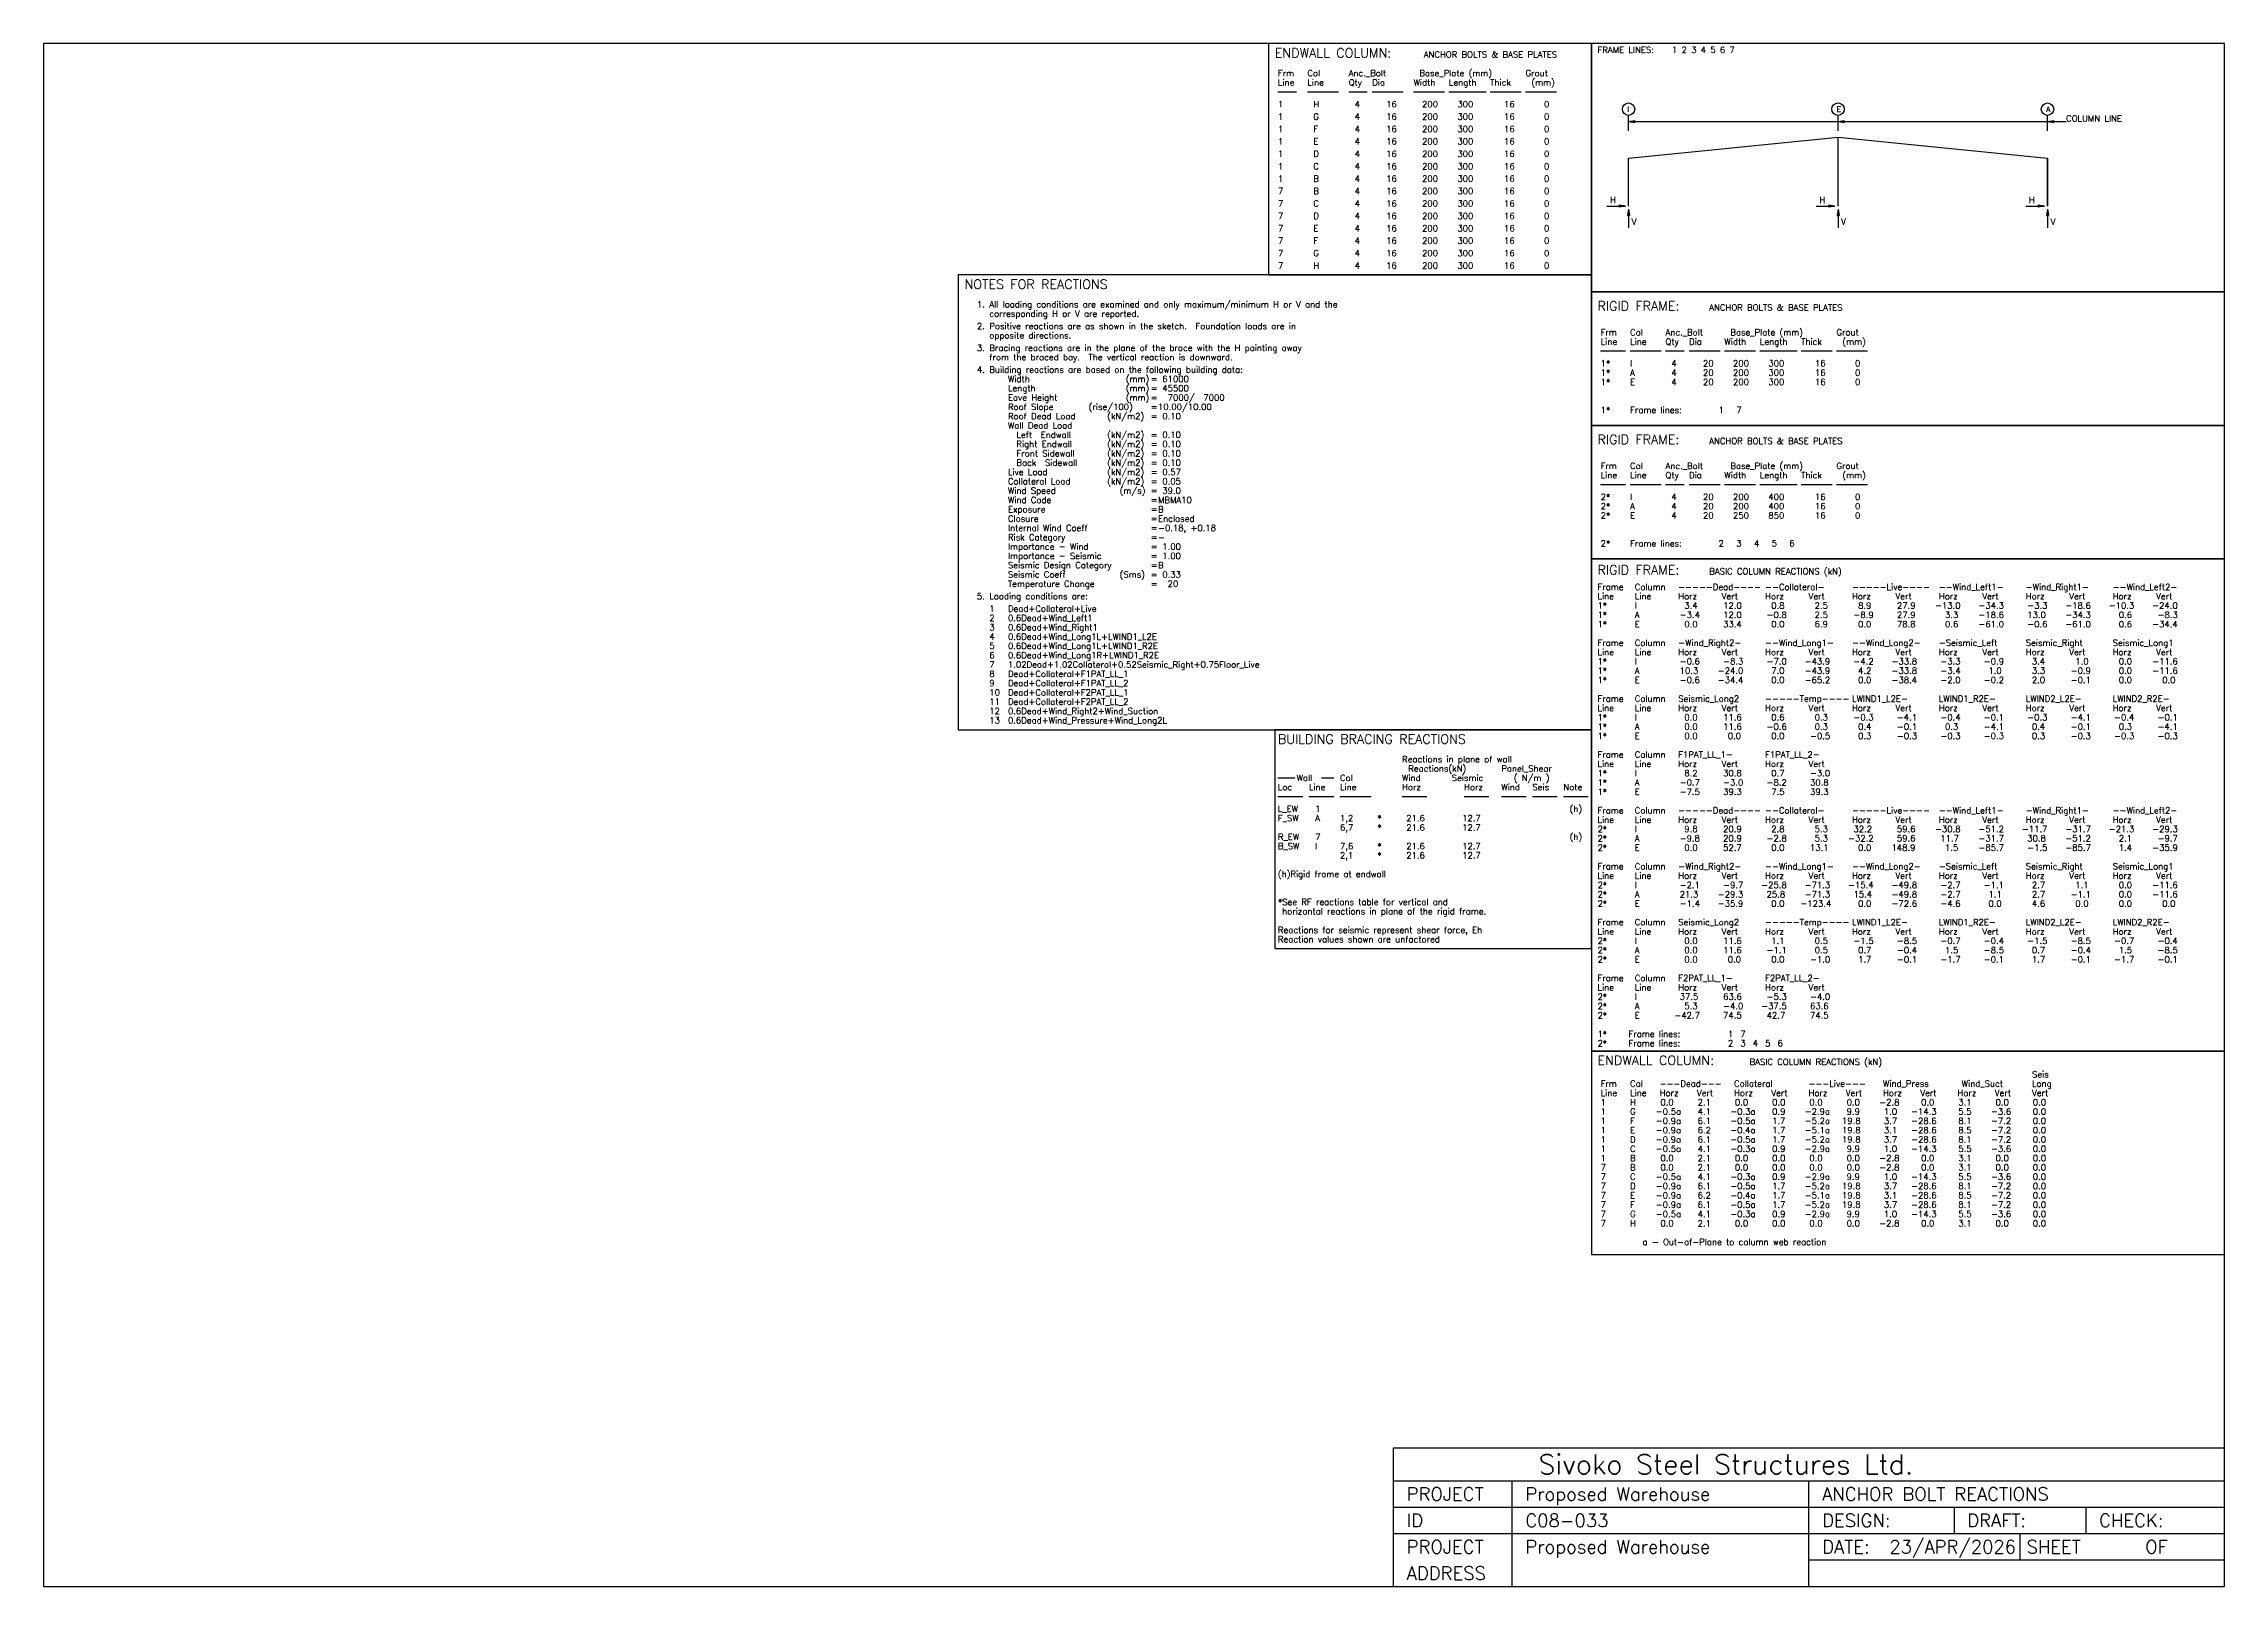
# Model space of a CAD drawing. Extents: x 0 to 154337, y 0 to 109138.
import ezdxf

# ---------------------------------------------------------------- set-up
doc = ezdxf.new("R2010")
doc.units = 0
doc.linetypes.add('CONTIN', pattern=[0])
doc.layers.get('0').update_dxf_attribs({"linetype": 'CONTIN'})
for name, color, linetype in [('1', 7, 'CONTIN'), ('13', 1, 'CONTIN'), ('14', 7, 'CONTIN'), ('20', 7, 'CONTIN'), ('22', 7, 'CONTIN'), ('26', 7, 'CONTIN')]:
    doc.layers.add(name, color=color, linetype=linetype)
doc.styles.add('SIMPLEX', font='SIMPLEX')

msp = doc.modelspace()

# ---------------------------------------------------------------- texts
at = {"layer": '14', "style": 'SIMPLEX'}
for s, height, p in [('Sivoko Steel Structures Ltd.', 1400.059, (105801.813, 7933.666)), ('PROJECT', 933.372, (96468.086, 6066.921)), ('Proposed Warehouse', 933.372, (104868.438, 6066.921)), ('ANCHOR BOLT REACTIONS', 933.372, (125869.328, 6066.921)), ('ID', 933.372, (96468.086, 4200.177)), ('C08-033', 933.372, (104868.438, 4200.177)), ('DESIGN:', 933.372, (125869.328, 4200.177)), ('DRAFT:', 933.372, (136136.422, 4200.177)), ('CHECK:', 933.372, (145470.141, 4200.177)), ('PROJECT', 933.372, (96468.086, 2333.431)), ('Proposed Warehouse', 933.372, (104868.438, 2333.431)), ('DATE:', 933.372, (125869.328, 2333.431)), ('23/APR/2026', 933.372, (130629.531, 2333.431)), ('SHEET', 933.372, (140336.594, 2333.431)), ('OF', 933.372, (148736.953, 2333.431)), ('ADDRESS', 933.372, (96468.086, 466.686))]:
    msp.add_text(s, height=height, dxfattribs=at).set_placement(p)

# ---------------------------------------------------------------- blocks, each defined once
blk = doc.blocks.new('MARROW')
for p, q in [((0, 0), (-2.54, 0.42)), ((-2.54, 0.42), (-2.54, -0.42)), ((0, 0), (-2.54, -0.42))]:
    blk.add_line(p, q)
blk = doc.blocks.new('RFRM-1', base_point=(-2635.405, 11498.392))
for p, q in [((42166.469, 11498.392), (-2635.405, 11498.392)), ((-2635.405, 11498.392), (-2635.405, -6070.971)), ((42166.469, -6070.971), (42166.469, 11498.392)), ((-2635.405, -6070.971), (42166.469, -6070.971))]:
    blk.add_line(p, q)
at = {"layer": '1'}
for p, q in [((0, 5323.912), (0, 6421.998)), ((14824.147, 5323.912), (14824.147, 6421.998)), ((29648.295, 5323.912), (29648.295, 6421.998)), ((0, 5982.763), (30965.998, 5982.763)), ((0, 3402.263), (14824.147, 4884.678)), ((14824.147, 4884.678), (29648.295, 3402.263)), ((14824.147, 0), (14824.147, 4884.678)), ((0, 0), (0, 3402.263)), ((0, 0), (0, 3402.263)), ((29648.295, 3402.263), (29648.295, 0)), ((29648.295, 0), (29648.295, 3402.263)), ((-1537.319, 0), (-219.617, 0)), ((13286.829, 0), (14604.53, 0)), ((28110.975, 0), (29428.678, 0)), ((0, -219.617), (0, -1537.319)), ((14824.147, -219.617), (14824.147, -1537.319)), ((29648.295, -219.617), (29648.295, -1537.319))]:
    blk.add_line(p, q, dxfattribs=at)
at = {"layer": '13'}
for centre in [(0, 6861.232), (14824.147, 6861.232), (29648.295, 6861.232)]:
    blk.add_circle(centre, 439.234, dxfattribs=at)
at = {"layer": '1', "xscale": 172.927, "yscale": 172.927, "zscale": 172.927}
for p, rotation in [((0, 5982.763), 180), ((14824.147, 5982.763), 180), ((29648.295, 5982.763), 180), ((0, -219.617), 90), ((14824.147, -219.617), 90), ((29648.295, -219.617), 90)]:
    blk.add_blockref('MARROW', p, dxfattribs=dict(at, rotation=rotation))
for p in [(-219.617, 0), (14604.53, 0), (29428.678, 0)]:
    blk.add_blockref('MARROW', p, dxfattribs=at)
at = {"layer": '13', "style": 'SIMPLEX'}
for s, p in [('I', (-98.828, 6663.576)), ('E', (14725.319, 6663.576)), ('A', (29549.467, 6663.576))]:
    blk.add_text(s, height=395.311, dxfattribs=at).set_placement(p)
at = {"layer": '14', "style": 'SIMPLEX'}
for s, p in [('FRAME LINES:', (-2196.171, 10839.541)), ('1 2 3 4 5 6 7', (3074.639, 10839.541)), ('COLUMN LINE', (30965.998, 5982.763)), ('H', (-1317.702, 219.617)), ('H', (13506.445, 219.617)), ('H', (28330.594, 219.617)), ('V', (219.617, -1317.702)), ('V', (15043.766, -1317.702)), ('V', (29867.912, -1317.702))]:
    blk.add_text(s, height=439.234, dxfattribs=at).set_placement(p)
blk = doc.blocks.new('BOLT01')
for p, q in [((44801.875, 0), (0, 0)), ((0, 0), (0, -9443.533)), ((44801.875, -9443.533), (44801.875, 0)), ((0, -9443.533), (44801.875, -9443.533))]:
    blk.add_line(p, q)
at = {"layer": '14'}
for p, q in [((658.851, -4172.724), (2415.787, -4172.724)), ((2745.213, -4172.724), (4941.384, -4172.724)), ((5248.847, -4172.724), (6566.55, -4172.724)), ((6917.936, -4172.724), (9114.106, -4172.724)), ((9421.569, -4172.724), (11617.739, -4172.724)), ((11925.202, -4172.724), (14560.607, -4172.724)), ((14846.107, -4172.724), (17042.277, -4172.724)), ((17349.74, -4172.724), (19545.91, -4172.724))]:
    blk.add_line(p, q, dxfattribs=at)
at = {"layer": '13', "style": 'SIMPLEX'}
for s, p in [('1*', (658.851, -5270.809)), ('1*', (658.851, -5929.661)), ('1*', (658.851, -6588.512)), ('A', (2745.213, -5929.661)), ('I', (2745.213, -5270.809)), ('E', (2745.213, -6588.512)), ('1*', (658.851, -8565.065)), ('1', (9004.297, -8565.065)), ('7', (10256.114, -8565.065))]:
    blk.add_text(s, height=439.234, dxfattribs=at).set_placement(p)
at = {"layer": '14', "style": 'SIMPLEX'}
for s, p in [('Frm', (658.851, -3074.639)), ('Col', (2745.213, -3074.639)), ('Anc._Bolt', (5248.847, -3074.639)), ('Base_Plate (mm)', (9838.841, -3074.639)), ('Grout', (17349.74, -3074.639)), ('Line', (658.851, -3733.49)), ('Line', (2745.213, -3733.49)), ('Qty', (5248.847, -3733.49)), ('Dia', (6917.936, -3733.49)), ('Width', (9421.569, -3733.49)), ('Length', (11925.202, -3733.49)), ('Thick', (14846.107, -3733.49)), ('(mm)', (17767.014, -3733.49)), ('Frame lines:', (2745.213, -8565.065))]:
    blk.add_text(s, height=439.234, dxfattribs=at).set_placement(p)
at = {"layer": '20', "style": 'SIMPLEX'}
for s, height, p in [('RIGID FRAME:', 658.851, (439.234, -1317.702)), ('ANCHOR BOLTS & BASE PLATES', 439.234, (8345.448, -1317.702))]:
    blk.add_text(s, height=height, dxfattribs=at).set_placement(p)
at = {"layer": '26', "style": 'SIMPLEX'}
for s, p in [('4', (5666.119, -5270.809)), ('4', (5666.119, -5929.661)), ('4', (5666.119, -6588.512)), ('   20', (6917.936, -5270.809)), ('   20', (6917.936, -5929.661)), ('   20', (6917.936, -6588.512)), ('  200', (9421.569, -5270.809)), ('  200', (9421.569, -5929.661)), ('  200', (9421.569, -6588.512)), ('  300', (11925.202, -5270.809)), ('  300', (11925.202, -5929.661)), ('  300', (11925.202, -6588.512)), ('   16', (14846.107, -5270.809)), ('   16', (14846.107, -5929.661)), ('   16', (14846.107, -6588.512)), ('    0', (17349.74, -5270.809)), ('    0', (17349.74, -5929.661)), ('    0', (17349.74, -6588.512))]:
    blk.add_text(s, height=439.234, dxfattribs=at).set_placement(p)
blk = doc.blocks.new('BOLT02')
for p, q in [((44801.875, 0), (0, 0)), ((0, 0), (0, -9443.533)), ((44801.875, -9443.533), (44801.875, 0)), ((0, -9443.533), (44801.875, -9443.533))]:
    blk.add_line(p, q)
at = {"layer": '14'}
for p, q in [((658.851, -4172.724), (2415.787, -4172.724)), ((2745.213, -4172.724), (4941.384, -4172.724)), ((5248.847, -4172.724), (6566.55, -4172.724)), ((6917.936, -4172.724), (9114.106, -4172.724)), ((9421.569, -4172.724), (11617.739, -4172.724)), ((11925.202, -4172.724), (14560.607, -4172.724)), ((14846.107, -4172.724), (17042.277, -4172.724)), ((17349.74, -4172.724), (19545.91, -4172.724))]:
    blk.add_line(p, q, dxfattribs=at)
at = {"layer": '13', "style": 'SIMPLEX'}
for s, p in [('2*', (658.851, -5270.809)), ('2*', (658.851, -5929.661)), ('2*', (658.851, -6588.512)), ('A', (2745.213, -5929.661)), ('I', (2745.213, -5270.809)), ('E', (2745.213, -6588.512)), ('2*', (658.851, -8565.065)), ('2', (9004.297, -8565.065)), ('3', (10256.114, -8565.065)), ('4', (11507.932, -8565.065)), ('5', (12759.749, -8565.065)), ('6', (14011.566, -8565.065))]:
    blk.add_text(s, height=439.234, dxfattribs=at).set_placement(p)
at = {"layer": '14', "style": 'SIMPLEX'}
for s, p in [('Frm', (658.851, -3074.639)), ('Col', (2745.213, -3074.639)), ('Anc._Bolt', (5248.847, -3074.639)), ('Base_Plate (mm)', (9838.841, -3074.639)), ('Grout', (17349.74, -3074.639)), ('Line', (658.851, -3733.49)), ('Line', (2745.213, -3733.49)), ('Qty', (5248.847, -3733.49)), ('Dia', (6917.936, -3733.49)), ('Width', (9421.569, -3733.49)), ('Length', (11925.202, -3733.49)), ('Thick', (14846.107, -3733.49)), ('(mm)', (17767.014, -3733.49)), ('Frame lines:', (2745.213, -8565.065))]:
    blk.add_text(s, height=439.234, dxfattribs=at).set_placement(p)
at = {"layer": '20', "style": 'SIMPLEX'}
for s, height, p in [('RIGID FRAME:', 658.851, (439.234, -1317.702)), ('ANCHOR BOLTS & BASE PLATES', 439.234, (8345.448, -1317.702))]:
    blk.add_text(s, height=height, dxfattribs=at).set_placement(p)
at = {"layer": '26', "style": 'SIMPLEX'}
for s, p in [('4', (5666.119, -5270.809)), ('4', (5666.119, -5929.661)), ('4', (5666.119, -6588.512)), ('   20', (6917.936, -5270.809)), ('   20', (6917.936, -5929.661)), ('   20', (6917.936, -6588.512)), ('  200', (9421.569, -5270.809)), ('  200', (9421.569, -5929.661)), ('  250', (9421.569, -6588.512)), ('  400', (11925.202, -5270.809)), ('  400', (11925.202, -5929.661)), ('  850', (11925.202, -6588.512)), ('   16', (14846.107, -5270.809)), ('   16', (14846.107, -5929.661)), ('   16', (14846.107, -6588.512)), ('    0', (17349.74, -5270.809)), ('    0', (17349.74, -5929.661)), ('    0', (17349.74, -6588.512))]:
    blk.add_text(s, height=439.234, dxfattribs=at).set_placement(p)
blk = doc.blocks.new('RFBASE')
at = {"layer": '1'}
for p, q in [((44801.875, 0), (0, 0)), ((0, 0), (0, -34809.293)), ((44801.875, -34809.293), (44801.875, 0)), ((0, -34809.293), (44801.875, -34809.293))]:
    blk.add_line(p, q, dxfattribs=at)
at = {"layer": '13', "style": 'SIMPLEX'}
for s, p in [('1*', (439.234, -3513.873)), ('I', (3074.639, -3513.873)), ('1*', (439.234, -4172.724)), ('1*', (439.234, -4831.576)), ('A', (3074.639, -4172.724)), ('E', (3074.639, -4831.576)), ('1*', (439.234, -7466.981)), ('1*', (439.234, -8125.832)), ('A', (3074.639, -8125.832)), ('I', (3074.639, -7466.981)), ('1*', (439.234, -8784.683)), ('E', (3074.639, -8784.683)), ('1*', (439.234, -11420.088)), ('1*', (439.234, -12078.939)), ('1*', (439.234, -12737.79)), ('A', (3074.639, -12078.939)), ('I', (3074.639, -11420.088)), ('E', (3074.639, -12737.79)), ('1*', (439.234, -15373.194)), ('I', (3074.639, -15373.194)), ('1*', (439.234, -16032.046)), ('1*', (439.234, -16690.896)), ('A', (3074.639, -16032.046)), ('E', (3074.639, -16690.896)), ('2*', (439.234, -19326.303)), ('2*', (439.234, -19985.154)), ('A', (3074.639, -19985.154)), ('I', (3074.639, -19326.303)), ('2*', (439.234, -20644.004)), ('E', (3074.639, -20644.004)), ('2*', (439.234, -23279.41)), ('I', (3074.639, -23279.41)), ('2*', (439.234, -23938.262)), ('2*', (439.234, -24597.111)), ('A', (3074.639, -23938.262)), ('E', (3074.639, -24597.111)), ('2*', (439.234, -27232.518)), ('2*', (439.234, -27891.367)), ('A', (3074.639, -27891.367)), ('I', (3074.639, -27232.518)), ('2*', (439.234, -28550.217)), ('E', (3074.639, -28550.217)), ('2*', (439.234, -31185.619)), ('I', (3074.639, -31185.619)), ('2*', (439.234, -31844.469)), ('2*', (439.234, -32503.318)), ('A', (3074.639, -31844.469)), ('E', (3074.639, -32503.318)), ('1*', (439.234, -33821.016)), ('1', (9663.15, -33821.016)), ('7', (10541.618, -33821.016)), ('2*', (439.234, -34479.867)), ('2', (9663.15, -34479.867)), ('3', (10541.618, -34479.867)), ('4', (11420.087, -34479.867)), ('5', (12298.555, -34479.867)), ('6', (13177.023, -34479.867))]:
    blk.add_text(s, height=439.234, dxfattribs=at).set_placement(p)
at = {"layer": '14', "style": 'SIMPLEX'}
for s, p in [('Frame', (439.234, -2196.171)), ('Line', (439.234, -2855.022)), ('Column', (3074.639, -2196.171)), ('Line', (3074.639, -2855.022)), ('-----Dead----', (6149.278, -2196.171)), ('Horz', (6149.278, -2855.022)), ('Vert', (9223.916, -2855.022)), ('--Collateral-', (12298.555, -2196.171)), ('Horz', (12298.555, -2855.022)), ('Vert', (15373.193, -2855.022)), ('-----Live----', (18447.832, -2196.171)), ('Horz', (18447.832, -2855.022)), ('Vert', (21522.471, -2855.022)), ('--Wind_Left1-', (24597.109, -2196.171)), ('Horz', (24597.109, -2855.022)), ('Vert', (27671.75, -2855.022)), ('-Wind_Right1-', (30746.387, -2196.171)), ('Horz', (30746.387, -2855.022)), ('Vert', (33821.023, -2855.022)), ('--Wind_Left2-', (36895.664, -2196.171)), ('Horz', (36895.664, -2855.022)), ('Vert', (39970.305, -2855.022)), ('Frame', (439.234, -6149.278)), ('Column', (3074.639, -6149.278)), ('-Wind_Right2-', (6149.278, -6149.278)), ('--Wind_Long1-', (12298.555, -6149.278)), ('--Wind_Long2-', (18447.832, -6149.278)), ('-Seismic_Left', (24597.109, -6149.278)), ('Seismic_Right', (30746.387, -6149.278)), ('Seismic_Long1', (36895.664, -6149.278)), ('Line', (439.234, -6808.13)), ('Line', (3074.639, -6808.13)), ('Horz', (6149.278, -6808.13)), ('Vert', (9223.916, -6808.13)), ('Horz', (12298.555, -6808.13)), ('Vert', (15373.193, -6808.13)), ('Horz', (18447.832, -6808.13)), ('Vert', (21522.471, -6808.13)), ('Horz', (24597.109, -6808.13)), ('Vert', (27671.75, -6808.13)), ('Horz', (30746.387, -6808.13)), ('Vert', (33821.023, -6808.13)), ('Horz', (36895.664, -6808.13)), ('Vert', (39970.305, -6808.13)), ('Frame', (439.234, -10102.386)), ('Line', (439.234, -10761.236)), ('Column', (3074.639, -10102.386)), ('Line', (3074.639, -10761.236)), ('Seismic_Long2', (6149.278, -10102.386)), ('Horz', (6149.278, -10761.236)), ('Vert', (9223.916, -10761.236)), ('-----Temp----', (12298.555, -10102.386)), ('Horz', (12298.555, -10761.236)), ('Vert', (15373.193, -10761.236)), ('LWIND1_L2E-', (18447.832, -10102.386)), ('Horz', (18447.832, -10761.236)), ('Vert', (21522.471, -10761.236)), ('LWIND1_R2E-', (24597.109, -10102.386)), ('Horz', (24597.109, -10761.236)), ('Vert', (27671.75, -10761.236)), ('LWIND2_L2E-', (30746.387, -10102.386)), ('Horz', (30746.387, -10761.236)), ('Vert', (33821.023, -10761.236)), ('LWIND2_R2E-', (36895.664, -10102.386)), ('Horz', (36895.664, -10761.236)), ('Vert', (39970.305, -10761.236)), ('Frame', (439.234, -14055.492)), ('Column', (3074.639, -14055.492)), ('F1PAT_LL_1-', (6149.278, -14055.492)), ('F1PAT_LL_2-', (12298.555, -14055.492)), ('Line', (439.234, -14714.344)), ('Line', (3074.639, -14714.344)), ('Horz', (6149.278, -14714.344)), ('Vert', (9223.916, -14714.344)), ('Horz', (12298.555, -14714.344)), ('Vert', (15373.193, -14714.344)), ('Frame', (439.234, -18008.6)), ('Line', (439.234, -18667.451)), ('Column', (3074.639, -18008.6)), ('Line', (3074.639, -18667.451)), ('-----Dead----', (6149.278, -18008.6)), ('Horz', (6149.278, -18667.451)), ('Vert', (9223.916, -18667.451)), ('--Collateral-', (12298.555, -18008.6)), ('Horz', (12298.555, -18667.451)), ('Vert', (15373.193, -18667.451)), ('-----Live----', (18447.832, -18008.6)), ('Horz', (18447.832, -18667.451)), ('Vert', (21522.471, -18667.451)), ('--Wind_Left1-', (24597.109, -18008.6)), ('Horz', (24597.109, -18667.451)), ('Vert', (27671.75, -18667.451)), ('-Wind_Right1-', (30746.387, -18008.6)), ('Horz', (30746.387, -18667.451)), ('Vert', (33821.023, -18667.451)), ('--Wind_Left2-', (36895.664, -18008.6)), ('Horz', (36895.664, -18667.451)), ('Vert', (39970.305, -18667.451)), ('Frame', (439.234, -21961.707)), ('Column', (3074.639, -21961.707)), ('-Wind_Right2-', (6149.278, -21961.707)), ('--Wind_Long1-', (12298.555, -21961.707)), ('--Wind_Long2-', (18447.832, -21961.707)), ('-Seismic_Left', (24597.109, -21961.707)), ('Seismic_Right', (30746.387, -21961.707)), ('Seismic_Long1', (36895.664, -21961.707)), ('Line', (439.234, -22620.559)), ('Line', (3074.639, -22620.559)), ('Horz', (6149.278, -22620.559)), ('Vert', (9223.916, -22620.559)), ('Horz', (12298.555, -22620.559)), ('Vert', (15373.193, -22620.559)), ('Horz', (18447.832, -22620.559)), ('Vert', (21522.471, -22620.559)), ('Horz', (24597.109, -22620.559)), ('Vert', (27671.75, -22620.559)), ('Horz', (30746.387, -22620.559)), ('Vert', (33821.023, -22620.559)), ('Horz', (36895.664, -22620.559)), ('Vert', (39970.305, -22620.559)), ('Frame', (439.234, -25914.814)), ('Line', (439.234, -26573.664)), ('Column', (3074.639, -25914.814)), ('Line', (3074.639, -26573.664)), ('Seismic_Long2', (6149.278, -25914.814)), ('Horz', (6149.278, -26573.664)), ('Vert', (9223.916, -26573.664)), ('-----Temp----', (12298.555, -25914.814)), ('Horz', (12298.555, -26573.664)), ('Vert', (15373.193, -26573.664)), ('LWIND1_L2E-', (18447.832, -25914.814)), ('Horz', (18447.832, -26573.664)), ('Vert', (21522.471, -26573.664)), ('LWIND1_R2E-', (24597.109, -25914.814)), ('Horz', (24597.109, -26573.664)), ('Vert', (27671.75, -26573.664)), ('LWIND2_L2E-', (30746.387, -25914.814)), ('Horz', (30746.387, -26573.664)), ('Vert', (33821.023, -26573.664)), ('LWIND2_R2E-', (36895.664, -25914.814)), ('Horz', (36895.664, -26573.664)), ('Vert', (39970.305, -26573.664)), ('Frame', (439.234, -29867.916)), ('Line', (439.234, -30526.766)), ('Column', (3074.639, -29867.916)), ('Line', (3074.639, -30526.766)), ('F2PAT_LL_1-', (6149.278, -29867.916)), ('Horz', (6149.278, -30526.766)), ('Vert', (9223.916, -30526.766)), ('F2PAT_LL_2-', (12298.555, -29867.916)), ('Horz', (12298.555, -30526.766)), ('Vert', (15373.193, -30526.766)), ('Frame lines:', (2635.404, -33821.016)), ('Frame lines:', (2635.404, -34479.867))]:
    blk.add_text(s, height=439.234, dxfattribs=at).set_placement(p)
at = {"layer": '20', "style": 'SIMPLEX'}
for s, height, p in [('RIGID FRAME:', 658.851, (439.234, -1098.085)), ('BASIC COLUMN REACTIONS (kN)', 439.234, (8345.448, -1098.085))]:
    blk.add_text(s, height=height, dxfattribs=at).set_placement(p)
at = {"layer": '26', "style": 'SIMPLEX'}
for s, p in [('    3.4', (5270.809, -3513.873)), ('   12.0', (8345.448, -3513.873)), ('    0.8', (11420.087, -3513.873)), ('    2.5', (14494.725, -3513.873)), ('    8.9', (17569.363, -3513.873)), ('   27.9', (20644.002, -3513.873)), ('  -13.0', (23718.641, -3513.873)), ('  -34.3', (26793.279, -3513.873)), ('   -3.3', (29867.92, -3513.873)), ('  -18.6', (32942.559, -3513.873)), ('  -10.3', (36017.199, -3513.873)), ('  -24.0', (39091.84, -3513.873)), ('   -3.4', (5270.809, -4172.724)), ('    0.0', (5270.809, -4831.576)), ('   33.4', (8345.448, -4831.576)), ('   12.0', (8345.448, -4172.724)), ('   -0.8', (11420.087, -4172.724)), ('    0.0', (11420.087, -4831.576)), ('    2.5', (14494.725, -4172.724)), ('    6.9', (14494.725, -4831.576)), ('   -8.9', (17569.363, -4172.724)), ('    0.0', (17569.363, -4831.576)), ('   27.9', (20644.002, -4172.724)), ('   78.8', (20644.002, -4831.576)), ('    3.3', (23718.641, -4172.724)), ('    0.6', (23718.641, -4831.576)), ('  -18.6', (26793.279, -4172.724)), ('  -61.0', (26793.279, -4831.576)), ('   -0.6', (29867.92, -4831.576)), ('   13.0', (29867.92, -4172.724)), ('  -34.3', (32942.559, -4172.724)), ('  -61.0', (32942.559, -4831.576)), ('    0.6', (36017.199, -4172.724)), ('    0.6', (36017.199, -4831.576)), ('  -34.4', (39091.84, -4831.576)), ('   -8.3', (39091.84, -4172.724)), ('   -0.6', (5270.809, -7466.981)), ('   10.3', (5270.809, -8125.832)), ('  -24.0', (8345.448, -8125.832)), ('   -8.3', (8345.448, -7466.981)), ('   -7.0', (11420.087, -7466.981)), ('    7.0', (11420.087, -8125.832)), ('  -43.9', (14494.725, -7466.981)), ('  -43.9', (14494.725, -8125.832)), ('   -4.2', (17569.363, -7466.981)), ('    4.2', (17569.363, -8125.832)), ('  -33.8', (20644.002, -7466.981)), ('  -33.8', (20644.002, -8125.832)), ('   -3.3', (23718.641, -7466.981)), ('   -3.4', (23718.641, -8125.832)), ('   -0.9', (26793.279, -7466.981)), ('    1.0', (26793.279, -8125.832)), ('    3.4', (29867.92, -7466.981)), ('    3.3', (29867.92, -8125.832)), ('   -0.9', (32942.559, -8125.832)), ('    1.0', (32942.559, -7466.981)), ('    0.0', (36017.199, -7466.981)), ('    0.0', (36017.199, -8125.832)), ('  -11.6', (39091.84, -7466.981)), ('  -11.6', (39091.84, -8125.832)), ('   -0.6', (5270.809, -8784.683)), ('  -34.4', (8345.448, -8784.683)), ('    0.0', (11420.087, -8784.683)), ('  -65.2', (14494.725, -8784.683)), ('    0.0', (17569.363, -8784.683)), ('  -38.4', (20644.002, -8784.683)), ('   -2.0', (23718.641, -8784.683)), ('   -0.2', (26793.279, -8784.683)), ('    2.0', (29867.92, -8784.683)), ('   -0.1', (32942.559, -8784.683)), ('    0.0', (36017.199, -8784.683)), ('    0.0', (39091.84, -8784.683)), ('    0.0', (5270.809, -11420.088)), ('    0.0', (5270.809, -12078.939)), ('    0.0', (5270.809, -12737.79)), ('   11.6', (8345.448, -11420.088)), ('   11.6', (8345.448, -12078.939)), ('    0.0', (8345.448, -12737.79)), ('   -0.6', (11420.087, -12078.939)), ('    0.6', (11420.087, -11420.088)), ('    0.0', (11420.087, -12737.79)), ('   -0.5', (14494.725, -12737.79)), ('    0.3', (14494.725, -11420.088)), ('    0.3', (14494.725, -12078.939)), ('   -0.3', (17569.363, -11420.088)), ('    0.4', (17569.363, -12078.939)), ('    0.3', (17569.363, -12737.79)), ('   -4.1', (20644.002, -11420.088)), ('   -0.1', (20644.002, -12078.939)), ('   -0.3', (20644.002, -12737.79)), ('   -0.4', (23718.641, -11420.088)), ('   -0.3', (23718.641, -12737.79)), ('    0.3', (23718.641, -12078.939)), ('   -0.1', (26793.279, -11420.088)), ('   -4.1', (26793.279, -12078.939)), ('   -0.3', (26793.279, -12737.79)), ('   -0.3', (29867.92, -11420.088)), ('    0.4', (29867.92, -12078.939)), ('    0.3', (29867.92, -12737.79)), ('   -4.1', (32942.559, -11420.088)), ('   -0.1', (32942.559, -12078.939)), ('   -0.3', (32942.559, -12737.79)), ('   -0.4', (36017.199, -11420.088)), ('   -0.3', (36017.199, -12737.79)), ('    0.3', (36017.199, -12078.939)), ('   -0.1', (39091.84, -11420.088)), ('   -4.1', (39091.84, -12078.939)), ('   -0.3', (39091.84, -12737.79)), ('    8.2', (5270.809, -15373.194)), ('   30.8', (8345.448, -15373.194)), ('    0.7', (11420.087, -15373.194)), ('   -3.0', (14494.725, -15373.194)), ('   -0.7', (5270.809, -16032.046)), ('   -7.5', (5270.809, -16690.896)), ('   39.3', (8345.448, -16690.896)), ('   -3.0', (8345.448, -16032.046)), ('   -8.2', (11420.087, -16032.046)), ('    7.5', (11420.087, -16690.896)), ('   30.8', (14494.725, -16032.046)), ('   39.3', (14494.725, -16690.896)), ('   -9.8', (5270.809, -19985.154)), ('    9.8', (5270.809, -19326.303)), ('   20.9', (8345.448, -19326.303)), ('   20.9', (8345.448, -19985.154)), ('   -2.8', (11420.087, -19985.154)), ('    2.8', (11420.087, -19326.303)), ('    5.3', (14494.725, -19326.303)), ('    5.3', (14494.725, -19985.154)), ('  -32.2', (17569.363, -19985.154)), ('   32.2', (17569.363, -19326.303)), ('   59.6', (20644.002, -19326.303)), ('   59.6', (20644.002, -19985.154)), ('  -30.8', (23718.641, -19326.303)), ('   11.7', (23718.641, -19985.154)), ('  -51.2', (26793.279, -19326.303)), ('  -31.7', (26793.279, -19985.154)), ('  -11.7', (29867.92, -19326.303)), ('   30.8', (29867.92, -19985.154)), ('  -31.7', (32942.559, -19326.303)), ('  -51.2', (32942.559, -19985.154)), ('  -21.3', (36017.199, -19326.303)), ('    2.1', (36017.199, -19985.154)), ('  -29.3', (39091.84, -19326.303)), ('   -9.7', (39091.84, -19985.154)), ('    0.0', (5270.809, -20644.004)), ('   52.7', (8345.448, -20644.004)), ('    0.0', (11420.087, -20644.004)), ('   13.1', (14494.725, -20644.004)), ('    0.0', (17569.363, -20644.004)), ('  148.9', (20644.002, -20644.004)), ('    1.5', (23718.641, -20644.004)), ('  -85.7', (26793.279, -20644.004)), ('   -1.5', (29867.92, -20644.004)), ('  -85.7', (32942.559, -20644.004)), ('    1.4', (36017.199, -20644.004)), ('  -35.9', (39091.84, -20644.004)), ('   -2.1', (5270.809, -23279.41)), ('   -9.7', (8345.448, -23279.41)), ('  -25.8', (11420.087, -23279.41)), ('  -71.3', (14494.725, -23279.41)), ('  -15.4', (17569.363, -23279.41)), ('  -49.8', (20644.002, -23279.41)), ('   -2.7', (23718.641, -23279.41)), ('   -1.1', (26793.279, -23279.41)), ('    2.7', (29867.92, -23279.41)), ('    1.1', (32942.559, -23279.41)), ('    0.0', (36017.199, -23279.41)), ('  -11.6', (39091.84, -23279.41)), ('   21.3', (5270.809, -23938.262)), ('   -1.4', (5270.809, -24597.111)), ('  -29.3', (8345.448, -23938.262)), ('  -35.9', (8345.448, -24597.111)), ('   25.8', (11420.087, -23938.262)), ('    0.0', (11420.087, -24597.111)), (' -123.4', (14494.725, -24597.111)), ('  -71.3', (14494.725, -23938.262)), ('   15.4', (17569.363, -23938.262)), ('    0.0', (17569.363, -24597.111)), ('  -49.8', (20644.002, -23938.262)), ('  -72.6', (20644.002, -24597.111)), ('   -2.7', (23718.641, -23938.262)), ('   -4.6', (23718.641, -24597.111)), ('    0.0', (26793.279, -24597.111)), ('    1.1', (26793.279, -23938.262)), ('    2.7', (29867.92, -23938.262)), ('    4.6', (29867.92, -24597.111)), ('   -1.1', (32942.559, -23938.262)), ('    0.0', (32942.559, -24597.111)), ('    0.0', (36017.199, -23938.262)), ('    0.0', (36017.199, -24597.111)), ('  -11.6', (39091.84, -23938.262)), ('    0.0', (39091.84, -24597.111)), ('    0.0', (5270.809, -27232.518)), ('    0.0', (5270.809, -27891.367)), ('   11.6', (8345.448, -27232.518)), ('   11.6', (8345.448, -27891.367)), ('   -1.1', (11420.087, -27891.367)), ('    1.1', (11420.087, -27232.518)), ('    0.5', (14494.725, -27232.518)), ('    0.5', (14494.725, -27891.367)), ('   -1.5', (17569.363, -27232.518)), ('    0.7', (17569.363, -27891.367)), ('   -8.5', (20644.002, -27232.518)), ('   -0.4', (20644.002, -27891.367)), ('   -0.7', (23718.641, -27232.518)), ('    1.5', (23718.641, -27891.367)), ('   -0.4', (26793.279, -27232.518)), ('   -8.5', (26793.279, -27891.367)), ('   -1.5', (29867.92, -27232.518)), ('    0.7', (29867.92, -27891.367)), ('   -8.5', (32942.559, -27232.518)), ('   -0.4', (32942.559, -27891.367)), ('   -0.7', (36017.199, -27232.518)), ('    1.5', (36017.199, -27891.367)), ('   -0.4', (39091.84, -27232.518)), ('   -8.5', (39091.84, -27891.367)), ('    0.0', (5270.809, -28550.217)), ('    0.0', (8345.448, -28550.217)), ('    0.0', (11420.087, -28550.217)), ('   -1.0', (14494.725, -28550.217)), ('    1.7', (17569.363, -28550.217)), ('   -0.1', (20644.002, -28550.217)), ('   -1.7', (23718.641, -28550.217)), ('   -0.1', (26793.279, -28550.217)), ('    1.7', (29867.92, -28550.217)), ('   -0.1', (32942.559, -28550.217)), ('   -1.7', (36017.199, -28550.217)), ('   -0.1', (39091.84, -28550.217)), ('   37.5', (5270.809, -31185.619)), ('   63.6', (8345.448, -31185.619)), ('   -5.3', (11420.087, -31185.619)), ('   -4.0', (14494.725, -31185.619)), ('  -42.7', (5270.809, -32503.318)), ('    5.3', (5270.809, -31844.469)), ('   74.5', (8345.448, -32503.318)), ('   -4.0', (8345.448, -31844.469)), ('  -37.5', (11420.087, -31844.469)), ('   42.7', (11420.087, -32503.318)), ('   74.5', (14494.725, -32503.318)), ('   63.6', (14494.725, -31844.469))]:
    blk.add_text(s, height=439.234, dxfattribs=at).set_placement(p)
blk = doc.blocks.new('EWTABL')
for p, q in [((44801.875, 0), (0, 0)), ((0, 0), (0, -14384.919)), ((44801.875, -14384.919), (44801.875, 0)), ((0, -14384.919), (44801.875, -14384.919))]:
    blk.add_line(p, q)
at = {"layer": '13', "style": 'SIMPLEX'}
for s, p in [('1', (658.851, -3843.299)), ('1', (658.851, -4502.15)), ('G', (2745.213, -4502.15)), ('H', (2745.213, -3843.299)), ('1', (658.851, -5161.001)), ('1', (658.851, -5819.853)), ('1', (658.851, -6478.704)), ('F', (2745.213, -5161.001)), ('E', (2745.213, -5819.853)), ('D', (2745.213, -6478.704)), ('1', (658.851, -7137.555)), ('1', (658.851, -7796.406)), ('C', (2745.213, -7137.555)), ('B', (2745.213, -7796.406)), ('7', (658.851, -8455.258)), ('7', (658.851, -9114.108)), ('C', (2745.213, -9114.108)), ('B', (2745.213, -8455.258)), ('7', (658.851, -9772.96)), ('7', (658.851, -10431.812)), ('7', (658.851, -11090.662)), ('D', (2745.213, -9772.96)), ('E', (2745.213, -10431.812)), ('F', (2745.213, -11090.662)), ('7', (658.851, -11749.514)), ('7', (658.851, -12408.365)), ('G', (2745.213, -11749.514)), ('H', (2745.213, -12408.365))]:
    blk.add_text(s, height=439.234, dxfattribs=at).set_placement(p)
at = {"layer": '14', "style": 'SIMPLEX'}
for s, p in [('Seis', (31185.621, -1866.745)), ('Frm', (658.851, -2525.596)), ('Line', (658.851, -3184.448)), ('Col', (2745.213, -2525.596)), ('Line', (2745.213, -3184.448)), ('---Dead---', (4831.575, -2525.596)), ('Horz', (4831.575, -3184.448)), ('Vert', (7466.98, -3184.448)), ('Collateral', (10102.384, -2525.596)), ('Horz', (10102.384, -3184.448)), ('Vert', (12737.788, -3184.448)), ('---Live---', (15373.193, -2525.596)), ('Horz', (15373.193, -3184.448)), ('Vert', (18008.598, -3184.448)), ('Wind_Press', (20644.002, -2525.596)), ('Horz', (20644.002, -3184.448)), ('Vert', (23279.406, -3184.448)), ('Horz', (25914.813, -3184.448)), (' Wind_Suct', (25914.813, -2525.596)), ('Vert', (28550.217, -3184.448)), ('Vert', (31185.621, -3184.448)), ('Long', (31185.621, -2525.596))]:
    blk.add_text(s, height=439.234, dxfattribs=at).set_placement(p)
at = {"layer": '20', "style": 'SIMPLEX'}
for s, height, p in [('ENDWALL COLUMN:', 658.851, (439.234, -988.277)), ('BASIC COLUMN REACTIONS (kN)', 439.234, (11200.47, -988.277))]:
    blk.add_text(s, height=height, dxfattribs=at).set_placement(p)
at = {"layer": '26', "style": 'SIMPLEX'}
for s, p in [('   -0.5a', (3579.758, -4502.15)), ('    0.0', (3579.758, -3843.299)), ('    2.1', (6215.163, -3843.299)), ('    4.1', (6215.163, -4502.15)), ('   -0.3a', (8850.566, -4502.15)), ('    0.0', (8850.566, -3843.299)), ('    0.0', (11485.972, -3843.299)), ('    0.9', (11485.972, -4502.15)), ('   -2.9a', (14121.377, -4502.15)), ('    0.0', (14121.377, -3843.299)), ('    0.0', (16756.781, -3843.299)), ('    9.9', (16756.781, -4502.15)), ('   -2.8', (19392.188, -3843.299)), ('    1.0', (19392.188, -4502.15)), ('  -14.3', (22027.592, -4502.15)), ('    0.0', (22027.592, -3843.299)), ('    3.1', (24662.996, -3843.299)), ('    5.5', (24662.996, -4502.15)), ('   -3.6', (27298.402, -4502.15)), ('    0.0', (27298.402, -3843.299)), ('    0.0', (29933.807, -3843.299)), ('    0.0', (29933.807, -4502.15)), ('   -0.9a', (3579.758, -5161.001)), ('   -0.9a', (3579.758, -5819.853)), ('   -0.9a', (3579.758, -6478.704)), ('    6.1', (6215.163, -5161.001)), ('    6.2', (6215.163, -5819.853)), ('    6.1', (6215.163, -6478.704)), ('   -0.5a', (8850.566, -5161.001)), ('   -0.4a', (8850.566, -5819.853)), ('   -0.5a', (8850.566, -6478.704)), ('    1.7', (11485.972, -5161.001)), ('    1.7', (11485.972, -5819.853)), ('    1.7', (11485.972, -6478.704)), ('   -5.2a', (14121.377, -5161.001)), ('   -5.1a', (14121.377, -5819.853)), ('   -5.2a', (14121.377, -6478.704)), ('   19.8', (16756.781, -5161.001)), ('   19.8', (16756.781, -5819.853)), ('   19.8', (16756.781, -6478.704)), ('    3.7', (19392.188, -5161.001)), ('    3.1', (19392.188, -5819.853)), ('    3.7', (19392.188, -6478.704)), ('  -28.6', (22027.592, -5161.001)), ('  -28.6', (22027.592, -5819.853)), ('  -28.6', (22027.592, -6478.704)), ('    8.1', (24662.996, -5161.001)), ('    8.5', (24662.996, -5819.853)), ('    8.1', (24662.996, -6478.704)), ('   -7.2', (27298.402, -5161.001)), ('   -7.2', (27298.402, -5819.853)), ('   -7.2', (27298.402, -6478.704)), ('    0.0', (29933.807, -5161.001)), ('    0.0', (29933.807, -5819.853)), ('    0.0', (29933.807, -6478.704)), ('   -0.5a', (3579.758, -7137.555)), ('    0.0', (3579.758, -7796.406)), ('    4.1', (6215.163, -7137.555)), ('    2.1', (6215.163, -7796.406)), ('   -0.3a', (8850.566, -7137.555)), ('    0.0', (8850.566, -7796.406)), ('    0.9', (11485.972, -7137.555)), ('    0.0', (11485.972, -7796.406)), ('   -2.9a', (14121.377, -7137.555)), ('    0.0', (14121.377, -7796.406)), ('    9.9', (16756.781, -7137.555)), ('    0.0', (16756.781, -7796.406)), ('   -2.8', (19392.188, -7796.406)), ('    1.0', (19392.188, -7137.555)), ('  -14.3', (22027.592, -7137.555)), ('    0.0', (22027.592, -7796.406)), ('    5.5', (24662.996, -7137.555)), ('    3.1', (24662.996, -7796.406)), ('   -3.6', (27298.402, -7137.555)), ('    0.0', (27298.402, -7796.406)), ('    0.0', (29933.807, -7137.555)), ('    0.0', (29933.807, -7796.406)), ('   -0.5a', (3579.758, -9114.108)), ('    0.0', (3579.758, -8455.258)), ('    2.1', (6215.163, -8455.258)), ('    4.1', (6215.163, -9114.108)), ('   -0.3a', (8850.566, -9114.108)), ('    0.0', (8850.566, -8455.258)), ('    0.0', (11485.972, -8455.258)), ('    0.9', (11485.972, -9114.108)), ('   -2.9a', (14121.377, -9114.108)), ('    0.0', (14121.377, -8455.258)), ('    0.0', (16756.781, -8455.258)), ('    9.9', (16756.781, -9114.108)), ('   -2.8', (19392.188, -8455.258)), ('    1.0', (19392.188, -9114.108)), ('  -14.3', (22027.592, -9114.108)), ('    0.0', (22027.592, -8455.258)), ('    3.1', (24662.996, -8455.258)), ('    5.5', (24662.996, -9114.108)), ('   -3.6', (27298.402, -9114.108)), ('    0.0', (27298.402, -8455.258)), ('    0.0', (29933.807, -8455.258)), ('    0.0', (29933.807, -9114.108)), ('   -0.9a', (3579.758, -9772.96)), ('   -0.9a', (3579.758, -10431.812)), ('   -0.9a', (3579.758, -11090.662)), ('    6.1', (6215.163, -9772.96)), ('    6.2', (6215.163, -10431.812)), ('    6.1', (6215.163, -11090.662)), ('   -0.5a', (8850.566, -9772.96)), ('   -0.4a', (8850.566, -10431.812)), ('   -0.5a', (8850.566, -11090.662)), ('    1.7', (11485.972, -9772.96)), ('    1.7', (11485.972, -10431.812)), ('    1.7', (11485.972, -11090.662)), ('   -5.2a', (14121.377, -9772.96)), ('   -5.1a', (14121.377, -10431.812)), ('   -5.2a', (14121.377, -11090.662)), ('   19.8', (16756.781, -9772.96)), ('   19.8', (16756.781, -10431.812)), ('   19.8', (16756.781, -11090.662)), ('    3.7', (19392.188, -9772.96)), ('    3.1', (19392.188, -10431.812)), ('    3.7', (19392.188, -11090.662)), ('  -28.6', (22027.592, -9772.96)), ('  -28.6', (22027.592, -10431.812)), ('  -28.6', (22027.592, -11090.662)), ('    8.1', (24662.996, -9772.96)), ('    8.5', (24662.996, -10431.812)), ('    8.1', (24662.996, -11090.662)), ('   -7.2', (27298.402, -9772.96)), ('   -7.2', (27298.402, -10431.812)), ('   -7.2', (27298.402, -11090.662)), ('    0.0', (29933.807, -9772.96)), ('    0.0', (29933.807, -10431.812)), ('    0.0', (29933.807, -11090.662)), ('   -0.5a', (3579.758, -11749.514)), ('    0.0', (3579.758, -12408.365)), ('    4.1', (6215.163, -11749.514)), ('    2.1', (6215.163, -12408.365)), ('   -0.3a', (8850.566, -11749.514)), ('    0.0', (8850.566, -12408.365)), ('    0.9', (11485.972, -11749.514)), ('    0.0', (11485.972, -12408.365)), ('   -2.9a', (14121.377, -11749.514)), ('    0.0', (14121.377, -12408.365)), ('    9.9', (16756.781, -11749.514)), ('    0.0', (16756.781, -12408.365)), ('   -2.8', (19392.188, -12408.365)), ('    1.0', (19392.188, -11749.514)), ('  -14.3', (22027.592, -11749.514)), ('    0.0', (22027.592, -12408.365)), ('    5.5', (24662.996, -11749.514)), ('    3.1', (24662.996, -12408.365)), ('   -3.6', (27298.402, -11749.514)), ('    0.0', (27298.402, -12408.365)), ('    0.0', (29933.807, -11749.514)), ('    0.0', (29933.807, -12408.365)), ('a - Out-of-Plane to column web reaction', (3623.681, -13726.067))]:
    blk.add_text(s, height=439.234, dxfattribs=at).set_placement(p)
blk = doc.blocks.new('EWBASE')
for p, q in [((22840.174, 0), (0, 0)), ((0, 0), (0, -16361.471)), ((22840.174, -16361.471), (22840.174, 0)), ((0, -16361.471), (22840.174, -16361.471))]:
    blk.add_line(p, q)
at = {"layer": '14'}
for p, q in [((658.851, -3404.064), (1976.553, -3404.064)), ((2745.213, -3404.064), (4941.384, -3404.064)), ((5666.119, -3404.064), (6983.822, -3404.064)), ((7335.208, -3404.064), (9531.379, -3404.064)), ((10256.113, -3404.064), (12452.284, -3404.064)), ((12759.746, -3404.064), (15395.151, -3404.064)), ((15680.652, -3404.064), (17876.822, -3404.064)), ((18184.285, -3404.064), (20380.455, -3404.064))]:
    blk.add_line(p, q, dxfattribs=at)
at = {"layer": '13', "style": 'SIMPLEX'}
for s, p in [('1', (658.851, -4502.15)), ('H', (3162.485, -4502.15)), ('1', (658.851, -5380.618)), ('1', (658.851, -6259.086)), ('G', (3162.485, -5380.618)), ('F', (3162.485, -6259.086)), ('1', (658.851, -7137.554)), ('1', (658.851, -8016.023)), ('E', (3162.485, -7137.554)), ('D', (3162.485, -8016.023)), ('1', (658.851, -8894.49)), ('C', (3162.485, -8894.49)), ('7', (658.851, -10651.427)), ('1', (658.851, -9772.958)), ('B', (3162.485, -9772.958)), ('B', (3162.485, -10651.427)), ('7', (658.851, -11529.895)), ('7', (658.851, -12408.362)), ('C', (3162.485, -11529.895)), ('D', (3162.485, -12408.362)), ('7', (658.851, -13286.831)), ('7', (658.851, -14165.3)), ('E', (3162.485, -13286.831)), ('F', (3162.485, -14165.3)), ('7', (658.851, -15043.769)), ('G', (3162.485, -15043.769)), ('7', (658.851, -15922.237)), ('H', (3162.485, -15922.237))]:
    blk.add_text(s, height=439.234, dxfattribs=at).set_placement(p)
at = {"layer": '14', "style": 'SIMPLEX'}
for s, p in [('Frm', (658.851, -2305.979)), ('Line', (658.851, -2964.83)), ('Col', (2745.213, -2305.979)), ('Line', (2745.213, -2964.83)), ('Anc._Bolt', (5666.119, -2305.979)), ('Qty', (5666.119, -2964.83)), ('Dia', (7335.208, -2964.83)), ('Width', (10256.113, -2964.83)), ('Base_Plate (mm)', (10673.386, -2305.979)), ('Length', (12759.746, -2964.83)), ('Thick', (15680.652, -2964.83)), ('Grout', (18184.285, -2305.979)), ('(mm)', (18601.557, -2964.83))]:
    blk.add_text(s, height=439.234, dxfattribs=at).set_placement(p)
at = {"layer": '20', "style": 'SIMPLEX'}
for s, height, p in [('ENDWALL COLUMN:', 658.851, (439.234, -988.277)), ('ANCHOR BOLTS & BASE PLATES', 439.234, (10980.853, -988.277))]:
    blk.add_text(s, height=height, dxfattribs=at).set_placement(p)
at = {"layer": '26', "style": 'SIMPLEX'}
for s, p in [('4', (6083.392, -4502.15)), ('   16', (7335.208, -4502.15)), ('  200', (10256.113, -4502.15)), ('  300', (12759.746, -4502.15)), ('   16', (15680.652, -4502.15)), ('    0', (18184.285, -4502.15)), ('4', (6083.392, -5380.618)), ('4', (6083.392, -6259.086)), ('   16', (7335.208, -5380.618)), ('   16', (7335.208, -6259.086)), ('  200', (10256.113, -5380.618)), ('  200', (10256.113, -6259.086)), ('  300', (12759.746, -5380.618)), ('  300', (12759.746, -6259.086)), ('   16', (15680.652, -5380.618)), ('   16', (15680.652, -6259.086)), ('    0', (18184.285, -5380.618)), ('    0', (18184.285, -6259.086)), ('4', (6083.392, -7137.554)), ('4', (6083.392, -8016.023)), ('   16', (7335.208, -7137.554)), ('   16', (7335.208, -8016.023)), ('  200', (10256.113, -7137.554)), ('  200', (10256.113, -8016.023)), ('  300', (12759.746, -7137.554)), ('  300', (12759.746, -8016.023)), ('   16', (15680.652, -7137.554)), ('   16', (15680.652, -8016.023)), ('    0', (18184.285, -7137.554)), ('    0', (18184.285, -8016.023)), ('4', (6083.392, -8894.49)), ('   16', (7335.208, -8894.49)), ('  200', (10256.113, -8894.49)), ('  300', (12759.746, -8894.49)), ('   16', (15680.652, -8894.49)), ('    0', (18184.285, -8894.49)), ('4', (6083.392, -9772.958)), ('4', (6083.392, -10651.427)), ('   16', (7335.208, -9772.958)), ('   16', (7335.208, -10651.427)), ('  200', (10256.113, -9772.958)), ('  200', (10256.113, -10651.427)), ('  300', (12759.746, -9772.958)), ('  300', (12759.746, -10651.427)), ('   16', (15680.652, -9772.958)), ('   16', (15680.652, -10651.427)), ('    0', (18184.285, -9772.958)), ('    0', (18184.285, -10651.427)), ('4', (6083.392, -11529.895)), ('4', (6083.392, -12408.362)), ('   16', (7335.208, -11529.895)), ('   16', (7335.208, -12408.362)), ('  200', (10256.113, -11529.895)), ('  200', (10256.113, -12408.362)), ('  300', (12759.746, -11529.895)), ('  300', (12759.746, -12408.362)), ('   16', (15680.652, -11529.895)), ('   16', (15680.652, -12408.362)), ('    0', (18184.285, -11529.895)), ('    0', (18184.285, -12408.362)), ('4', (6083.392, -13286.831)), ('4', (6083.392, -14165.3)), ('   16', (7335.208, -13286.831)), ('   16', (7335.208, -14165.3)), ('  200', (10256.113, -13286.831)), ('  200', (10256.113, -14165.3)), ('  300', (12759.746, -13286.831)), ('  300', (12759.746, -14165.3)), ('   16', (15680.652, -13286.831)), ('   16', (15680.652, -14165.3)), ('    0', (18184.285, -13286.831)), ('    0', (18184.285, -14165.3)), ('4', (6083.392, -15043.769)), ('   16', (7335.208, -15043.769)), ('  200', (10256.113, -15043.769)), ('  300', (12759.746, -15043.769)), ('   16', (15680.652, -15043.769)), ('    0', (18184.285, -15043.769)), ('4', (6083.392, -15922.237)), ('   16', (7335.208, -15922.237)), ('  200', (10256.113, -15922.237)), ('  300', (12759.746, -15922.237)), ('   16', (15680.652, -15922.237)), ('    0', (18184.285, -15922.237))]:
    blk.add_text(s, height=439.234, dxfattribs=at).set_placement(p)
blk = doc.blocks.new('RNOTES')
for p, q in [((44801.875, 0), (0, 0)), ((0, 0), (0, -32173.891)), ((44801.875, -32173.891), (44801.875, 0)), ((0, -32173.891), (44801.875, -32173.891))]:
    blk.add_line(p, q)
at = {"layer": '1', "style": 'SIMPLEX'}
for s, p in [('1.', (1317.702, -2305.979)), ('All loading conditions are examined and only maximum/minimum H or V and the', (2196.171, -2305.979)), ('corresponding H or V are reported.', (2196.171, -2964.83)), ('2.', (1317.702, -3843.298)), ('opposite directions.', (2196.171, -4502.15)), ('Positive reactions are as shown in the sketch.  Foundation loads are in', (2196.171, -3843.298)), ('3.', (1317.702, -5380.618)), ('from the braced bay.  The vertical reaction is downward.', (2196.171, -6039.469)), ('Bracing reactions are in the plane of the brace with the H pointing away', (2196.171, -5380.618)), ('4.', (1317.702, -6917.938)), ('Building reactions are based on the following building data:', (2196.171, -6917.938)), ('Width', (3513.873, -7576.789)), ('(mm)', (11859.321, -7576.789)), ('(mm)', (11859.321, -8235.64)), ('=', (13616.257, -7576.789)), ('  61000', (13835.875, -7576.789)), ('Length', (3513.873, -8235.64)), ('Eave Height', (3513.873, -8894.491)), ('Roof Slope', (3513.873, -9553.343)), ('(rise/100)', (9223.916, -9553.343)), ('(mm)', (11859.321, -8894.491)), ('=', (13616.257, -8235.64)), ('=', (13616.257, -8894.491)), (' 10.00/10.00', (13835.875, -9553.343)), ('  45500', (13835.875, -8235.64)), ('   7000/  7000', (13835.875, -8894.491)), ('Wall Dead Load', (3513.873, -10871.045)), ('Roof Dead Load', (3513.873, -10212.193)), ('(kN/m2)', (10541.618, -10212.193)), ('=', (13616.257, -9553.343)), ('=', (13616.257, -10212.193)), ('  0.10', (13835.875, -10212.193)), ('  Left  Endwall', (3513.873, -11529.896)), ('  Right Endwall', (3513.873, -12188.747)), ('(kN/m2)', (10541.618, -11529.896)), ('(kN/m2)', (10541.618, -12188.747)), ('(kN/m2)', (10541.618, -12847.599)), ('=', (13616.257, -11529.896)), ('=', (13616.257, -12188.747)), ('  0.10', (13835.875, -11529.896)), ('  0.10', (13835.875, -12188.747)), ('Live Load', (3513.873, -14165.301)), ('  Front Sidewall', (3513.873, -12847.599)), ('  Back  Sidewall', (3513.873, -13506.45)), ('(kN/m2)', (10541.618, -13506.45)), ('(kN/m2)', (10541.618, -14165.301)), ('=', (13616.257, -12847.599)), ('=', (13616.257, -13506.45)), ('  0.10', (13835.875, -12847.599)), ('  0.10', (13835.875, -13506.45)), ('  0.57', (13835.875, -14165.301)), ('Wind Speed', (3513.873, -15483.004)), ('Collateral Load', (3513.873, -14824.152)), ('(kN/m2)', (10541.618, -14824.152)), ('(m/s)', (11420.087, -15483.004)), ('=', (13616.257, -14165.301)), ('=', (13616.257, -14824.152)), ('=', (13616.257, -15483.004)), ('  0.05', (13835.875, -14824.152)), ('  39.0', (13835.875, -15483.004)), ('Wind Code', (3513.873, -16141.854)), ('Exposure', (3513.873, -16800.705)), ('=', (13616.257, -16141.854)), ('=', (13616.257, -16800.705)), (' MBMA10', (13835.875, -16141.854)), (' B', (13835.875, -16800.705)), ('Closure', (3513.873, -17459.557)), ('Internal Wind Coeff', (3513.873, -18118.408)), ('Risk Category', (3513.873, -18777.26)), ('=', (13616.257, -17459.557)), ('=', (13616.257, -18118.408)), (' Enclosed', (13835.875, -17459.557)), (' -0.18, +0.18', (13835.875, -18118.408)), ('Importance - Wind', (3513.873, -19436.111)), ('Importance - Seismic', (3513.873, -20094.963)), ('=', (13616.257, -18777.26)), ('=', (13616.257, -19436.111)), ('=', (13616.257, -20094.963)), (' -', (13835.875, -18777.26)), ('  1.00', (13835.875, -19436.111)), ('  1.00', (13835.875, -20094.963)), ('Seismic Design Category', (3513.873, -20753.814)), ('Seismic Coeff', (3513.873, -21412.664)), ('(Sms)', (11420.087, -21412.664)), ('=', (13616.257, -20753.814)), ('=', (13616.257, -21412.664)), (' B', (13835.875, -20753.814)), ('  0.33', (13835.875, -21412.664)), ('5.', (1317.702, -22949.984)), ('Loading conditions are:', (2196.171, -22949.984)), ('Temperature Change', (3513.873, -22071.516)), ('=', (13616.257, -22071.516)), ('   20', (13835.875, -22071.516)), ('2', (2196.171, -24487.305)), ('1', (2196.171, -23828.453)), ('0.6Dead+Wind_Left1', (3513.873, -24487.305)), ('0.6Dead+Wind_Right1', (3513.873, -25146.156)), ('Dead+Collateral+Live', (3513.873, -23828.453)), ('3', (2196.171, -25146.156)), ('4', (2196.171, -25805.008)), ('5', (2196.171, -26463.857)), ('0.6Dead+Wind_Long1L+LWIND1_L2E', (3513.873, -25805.008)), ('0.6Dead+Wind_Long1L+LWIND1_R2E', (3513.873, -26463.857)), ('7', (2196.171, -27781.557)), ('6', (2196.171, -27122.707)), ('0.6Dead+Wind_Long1R+LWIND1_R2E', (3513.873, -27122.707)), ('1.02Dead+1.02Collateral+0.52Seismic_Right+0.75Floor_Live', (3513.873, -27781.557)), ('8', (2196.171, -28440.406)), ('9', (2196.171, -29099.256)), ('10', (2196.171, -29758.105)), ('Dead+Collateral+F1PAT_LL_1', (3513.873, -28440.406)), ('Dead+Collateral+F1PAT_LL_2', (3513.873, -29099.256)), ('Dead+Collateral+F2PAT_LL_1', (3513.873, -29758.105)), ('11', (2196.171, -30416.955)), ('12', (2196.171, -31075.805)), ('0.6Dead+Wind_Right2+Wind_Suction', (3513.873, -31075.805)), ('Dead+Collateral+F2PAT_LL_2', (3513.873, -30416.955)), ('13', (2196.171, -31734.654)), ('0.6Dead+Wind_Pressure+Wind_Long2L', (3513.873, -31734.654))]:
    blk.add_text(s, height=439.234, dxfattribs=at).set_placement(p)
at = {"layer": '20', "style": 'SIMPLEX'}
blk.add_text('NOTES FOR REACTIONS', height=658.851, dxfattribs=at).set_placement((439.234, -988.277))
blk = doc.blocks.new('BRACET')
for p, q in [((22400.938, 0), (0, 0)), ((0, 0), (0, -15483.002)), ((22400.938, -15483.002), (22400.938, 0)), ((0, -15483.002), (22400.938, -15483.002))]:
    blk.add_line(p, q)
at = {"layer": '14'}
for p, q in [((219.617, -3404.064), (1427.511, -3404.064)), ((3294.255, -3404.064), (4172.724, -3404.064)), ((219.617, -4721.767), (1976.553, -4721.767)), ((2415.787, -4721.767), (4172.724, -4721.767)), ((4611.958, -4721.767), (6808.128, -4721.767)), ((9004.3, -4721.767), (10761.236, -4721.767)), ((13396.645, -4721.767), (15153.58, -4721.767)), ((16032.046, -4721.767), (17788.982, -4721.767)), ((18228.215, -4721.767), (19985.15, -4721.767)), ((20424.383, -4721.767), (22181.318, -4721.767))]:
    blk.add_line(p, q, dxfattribs=at)
at = {"layer": '1', "style": 'SIMPLEX'}
for s, p in [('Reactions for seismic represent shear force, Eh', (219.617, -14384.917)), ('Reaction values shown are unfactored', (219.617, -15043.769))]:
    blk.add_text(s, height=439.234, dxfattribs=at).set_placement(p)
at = {"layer": '13', "style": 'SIMPLEX'}
for s, p in [('L_EW', (219.617, -5819.852)), ('F_SW', (219.617, -6478.703)), ('A', (2855.022, -6478.703)), ('1', (2855.022, -5819.852)), ('1,2', (4611.958, -6478.703)), ('R_EW', (219.617, -7796.406)), ('7', (2855.022, -7796.406)), ('6,7', (4611.958, -7137.554)), ('B_SW', (219.617, -8455.257)), ('I', (2855.022, -8455.257)), ('7,6', (4611.958, -8455.257)), ('2,1', (4611.958, -9114.107))]:
    blk.add_text(s, height=439.234, dxfattribs=at).set_placement(p)
at = {"layer": '14', "style": 'SIMPLEX'}
for s, p in [('Reactions in plane of wall', (9004.3, -2305.979)), ('Reactions(kN)', (9443.534, -2964.83)), ('Panel_Shear', (16032.046, -2964.83)), ('Loc', (219.617, -4282.533)), ('Wall', (1537.319, -3623.682)), ('Line', (2415.787, -4282.533)), ('Col', (4611.958, -3623.682)), ('Line', (4611.958, -4282.533)), ('Wind', (9004.3, -3623.682)), ('Horz', (9004.3, -4282.533)), ('Seismic', (12518.175, -3623.682)), ('Horz', (13396.645, -4282.533)), ('Wind', (16032.046, -4282.533)), ('( N/m )', (16910.514, -3623.682)), ('Seis', (18228.215, -4282.533)), ('Note', (20424.383, -4282.533))]:
    blk.add_text(s, height=439.234, dxfattribs=at).set_placement(p)
at = {"layer": '20', "style": 'SIMPLEX'}
blk.add_text('BUILDING BRACING REACTIONS', height=658.851, dxfattribs=at).set_placement((219.617, -988.277))
at = {"layer": '26', "style": 'SIMPLEX'}
for s, p in [('*', (7247.363, -6478.703)), (' 21.6', (9004.3, -6478.703)), (' 12.7', (12957.41, -6478.703)), ('(h)', (20863.615, -5819.852)), ('*', (7247.363, -7137.554)), (' 21.6', (9004.3, -7137.554)), (' 12.7', (12957.41, -7137.554)), ('(h)', (20863.615, -7796.406)), ('*', (7247.363, -8455.257)), ('*', (7247.363, -9114.107)), (' 21.6', (9004.3, -8455.257)), (' 21.6', (9004.3, -9114.107)), (' 12.7', (12957.41, -8455.257)), (' 12.7', (12957.41, -9114.107)), ('(h)Rigid frame at endwall', (219.617, -10431.811)), ('*See RF reactions table for vertical and', (219.617, -12408.364)), (' horizontal reactions in plane of the rigid frame.', (219.617, -13067.215))]:
    blk.add_text(s, height=439.234, dxfattribs=at).set_placement(p)

# ---------------------------------------------------------------- linework, layer by layer
for p, q in [((95534.719, 0), (95534.719, 9800.411)), ((95534.719, 9800.411), (154337.188, 9800.411)), ((95534.719, 7466.98), (154337.188, 7466.98)), ((103935.07, 0), (103935.07, 7466.98)), ((124935.953, 0), (124935.953, 7466.98)), ((95534.719, 5600.235), (154337.188, 5600.235)), ((135203.047, 5600.235), (135203.047, 3733.49)), ((144536.781, 5600.235), (144536.781, 3733.49)), ((95534.719, 3733.49), (154337.188, 3733.49)), ((139869.906, 3733.49), (139869.906, 1866.745)), ((124935.953, 1866.745), (154337.188, 1866.745))]:
    msp.add_line(p, q)
at = {"layer": '22'}
for p, q in [((154337.188, 109138.438), (0, 109138.438)), ((0, 109138.438), (0, 0)), ((154337.188, 0), (154337.188, 109138.438)), ((0, 0), (154337.188, 0))]:
    msp.add_line(p, q, dxfattribs=at)

# ---------------------------------------------------------------- block references
at = {"layer": '1'}
for name, p in [('EWBASE', (86695.125, 109138.438)), ('RFRM-1', (109535.305, 109138.438)), ('RNOTES', (64733.426, 92776.969)), ('BOLT01', (109535.305, 91569.078)), ('BOLT02', (109535.305, 82125.539)), ('RFBASE', (109535.305, 72682.008)), ('BRACET', (87134.367, 60603.086)), ('EWTABL', (109535.305, 37872.715))]:
    msp.add_blockref(name, p, dxfattribs=at)

msp.set_redraw_order([(e.dxf.handle, doc.entitydb.next_handle()) for e in msp.query("TEXT MTEXT ATTDEF DIMENSION ARC_DIMENSION")])  # texts and dimensions are drawn at this point

doc.saveas('drawing.dxf')
